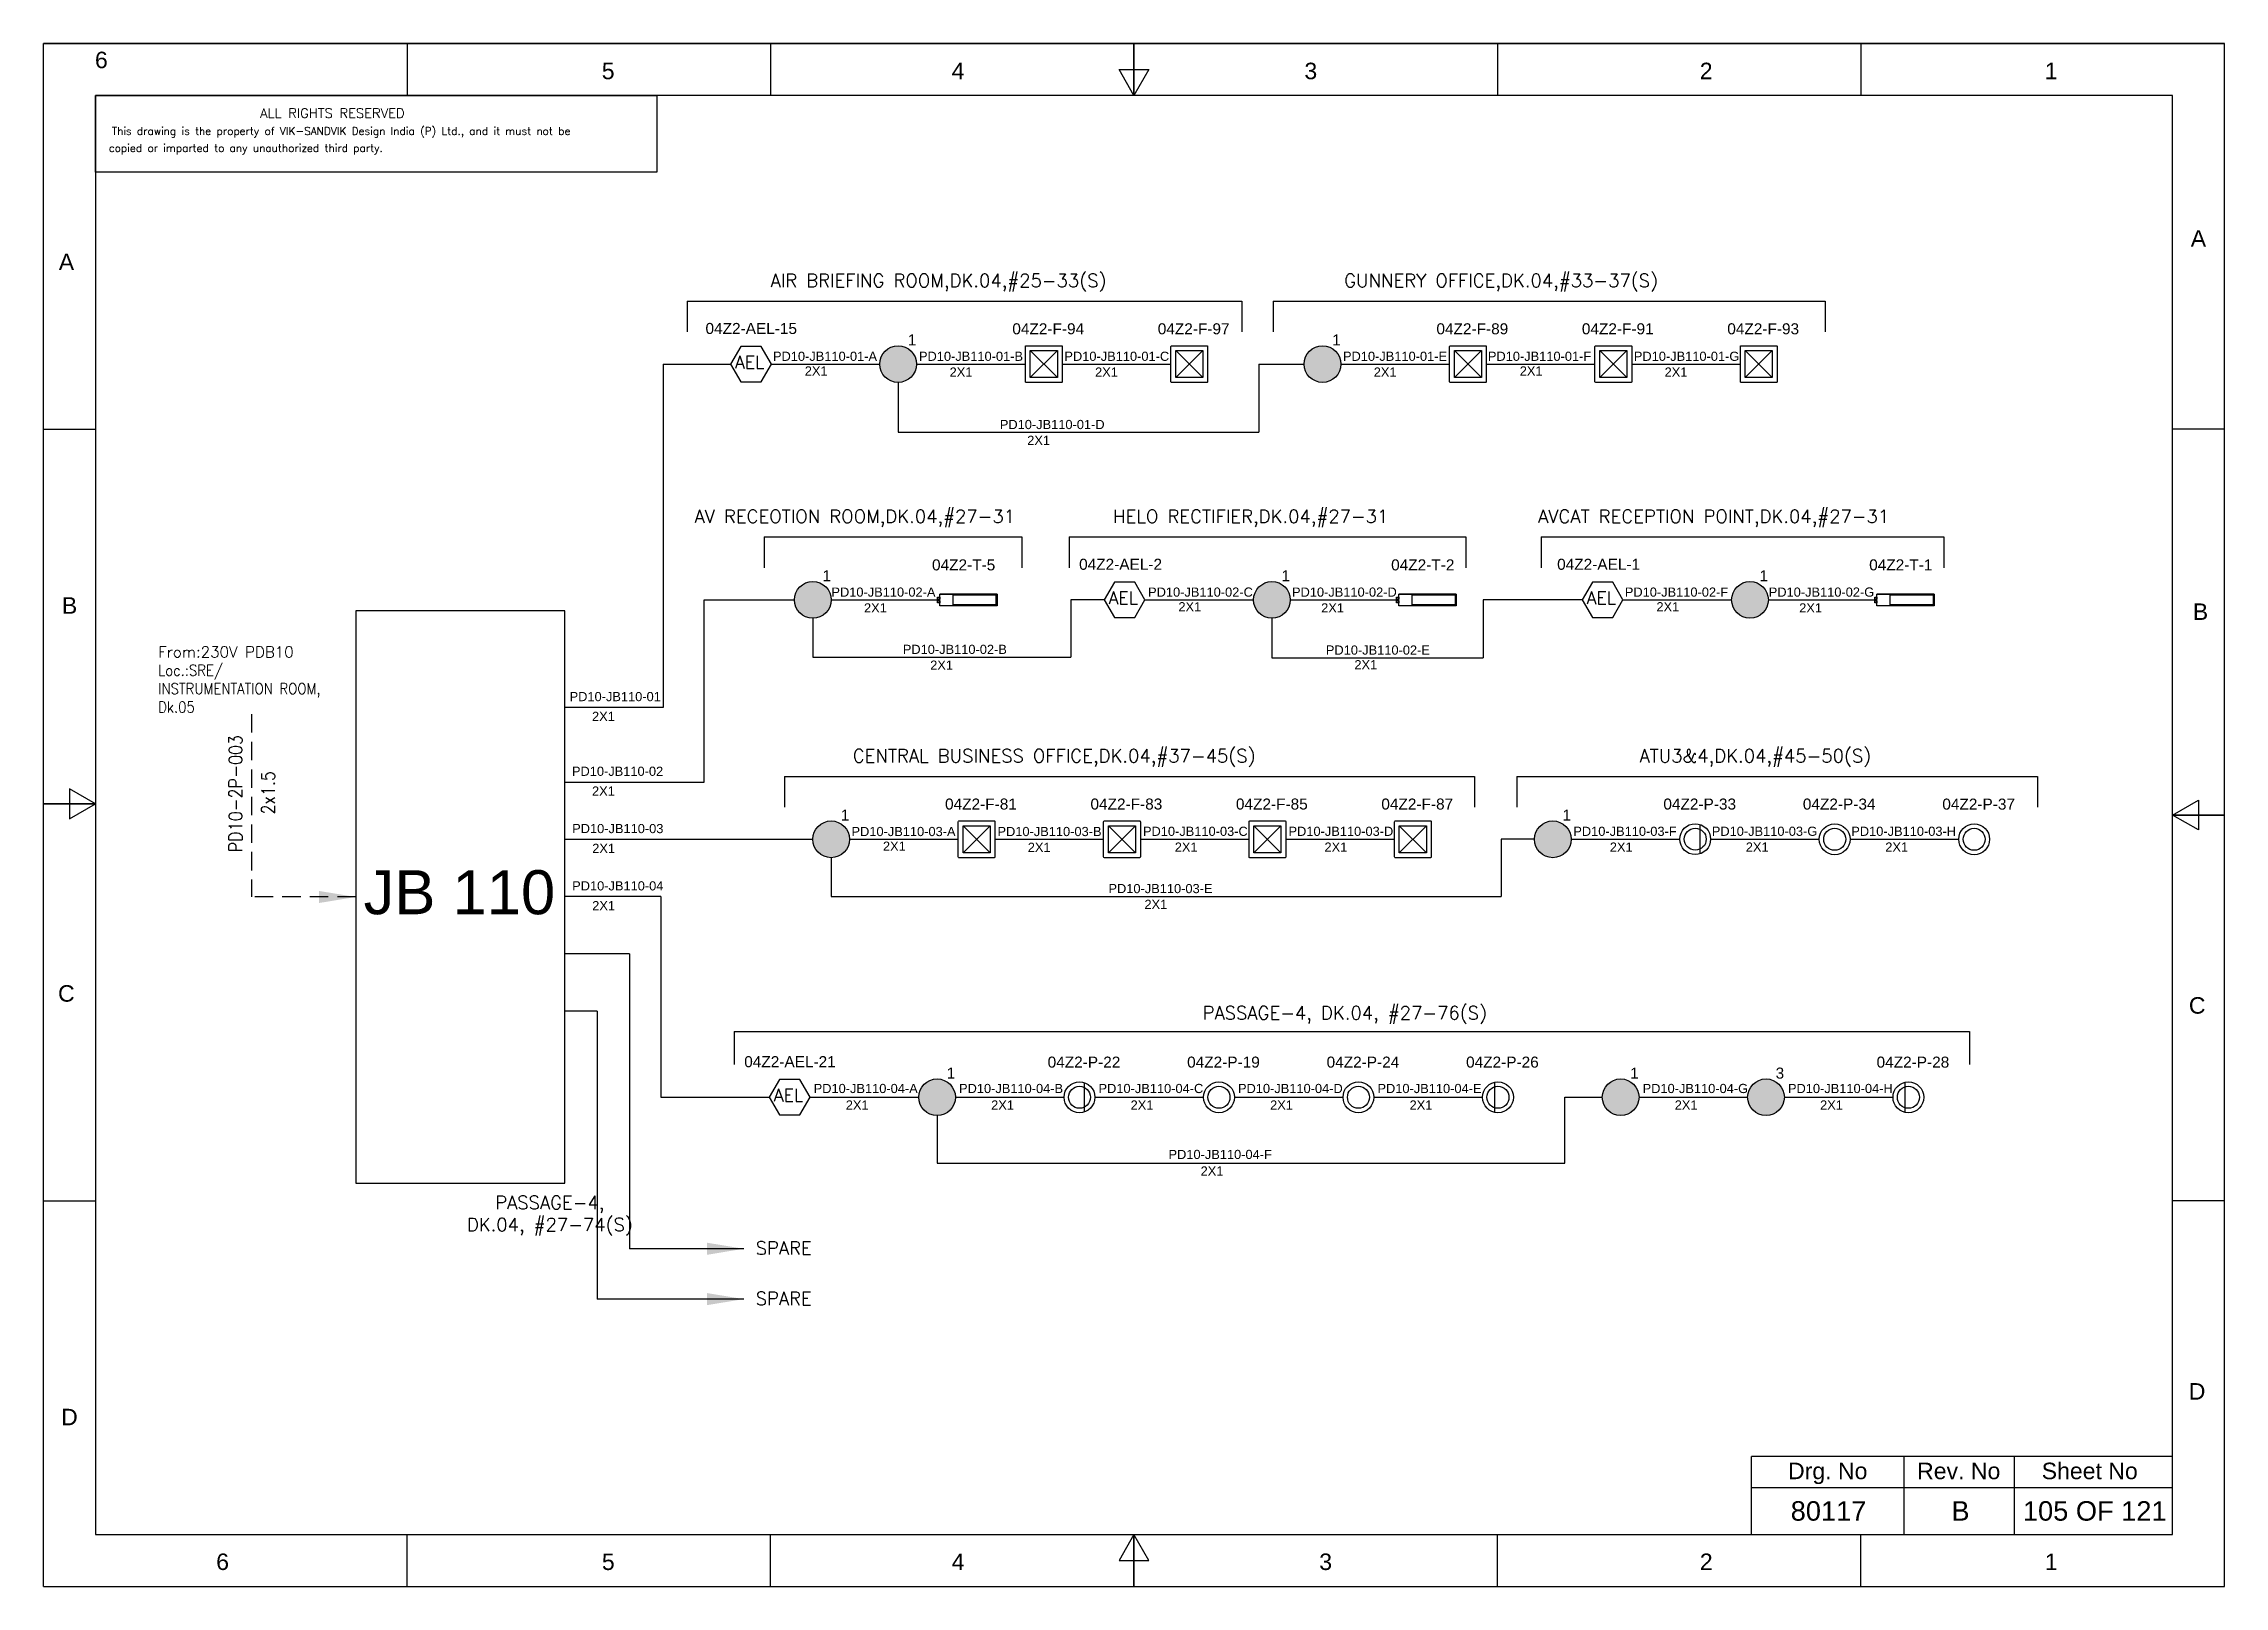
# Model space of a CAD drawing. Header units: inches. Extents: x -3311 to 1429, y -713 to 2436.
# Drawn here: x -2649.4 to -2352.4, y -713.5 to -503.4 of the extents above; entities that cross this region are included whole.
import ezdxf
from ezdxf.enums import TextEntityAlignment as Align

# ---------------------------------------------------------------- set-up
doc = ezdxf.new("R2010")
doc.units = ezdxf.units.IN
doc.linetypes.add('HIDDEN', pattern=[0.375, 0.25, -0.125])
doc.linetypes.add('SOLID', pattern=[0])
for name, color, linetype, lineweight in [('ELEC_TXT-025', 1, 'Continuous', 25), ('HEL-025', 1, 'Continuous', 25), ('HEL-035', 2, 'Continuous', 35)]:
    doc.layers.add(name, color=color, linetype=linetype, lineweight=lineweight)
doc.layers.add('Fmount', color=7, linetype='Continuous')
doc.layers.add('LINE', color=3, linetype='SOLID')
doc.styles.add('_NORMAL', font='arial.ttf')
doc.styles.add('ROMANS', font='simplex.shx', dxfattribs={"width": 0.88})
doc.styles.get("Standard").update_dxf_attribs({"font": 'arial.ttf'})
doc.dimstyles.get("Standard").update_dxf_attribs({"dimtxt": 0.18, "dimasz": 0.18, "dimexe": 0.18, "dimexo": 0.0625, "dimgap": 0.09, "dimtad": 0, "dimtih": 1, "dimtoh": 1, "dimdec": 4, "dimzin": 0, "dimdsep": 46, "dimtxsty": 'Standard', "dimcen": 0.09, "dimadec": 0, "dimazin": 0, "dimtfac": 1, "dimtdec": 4, "dimtofl": 0, "dimtmove": 0, "dimatfit": 3, "dimfxl": 1, "dimtolj": 1, "dimtzin": 0, "dimarcsym": 0})
pattern_1 = [(0, (0, 0), (0, 6.985), [5.08, -1.905]), (90, (0, 0), (-6.985, 4e-16), [5.08, -1.905])]

msp = doc.modelspace()

# ---------------------------------------------------------------- texts
at = {"color": 7}
for s, p in [('PD10-JB110-01-A', (-2550.048264584666, -546.6219714395619, 0.0270609315188324)), ('PD10-JB110-01-B', (-2530.167385547653, -546.6219714395614, 0.0270609315187806)), ('PD10-JB110-01-C', (-2510.360768541399, -546.621971439561, 0.0270609315187806)), ('PD10-JB110-01-E', (-2472.420019023966, -546.6219714395614, 0.0270609315187806)), ('PD10-JB110-01-F', (-2452.687664048468, -546.6219714395614, 0.0270609315188324)), ('PD10-JB110-01-G', (-2432.806785011455, -546.621971439561, 0.0270609315187806)), ('2X1', (-2545.719904913824, -548.6204788081413)), ('2X1', (-2525.99387227687, -548.7747295759714, -0.0270609315187806)), ('2X1', (-2506.187255270616, -548.7747295759708, -0.0270609315187806)), ('2X1', (-2468.23527136574, -548.7747295759714, -0.0270609315187806)), ('2X1', (-2448.348069990183, -548.6204788081408)), ('2X1', (-2428.622037353229, -548.7747295759708, -0.0270609315187806)), ('PD10-JB110-01-D', (-2519.154101017828, -555.9123550243794, 0.0270609315187806)), ('2X1', (-2515.426046170318, -558.0651131607892, -0.0270609315187806)), ('PD10-JB110-02-A', (-2542.091863002568, -578.7320992938747, 0.0270609315187806)), ('PD10-JB110-02-C', (-2498.963441416445, -578.7320992938758, 0.0270609315188324)), ('PD10-JB110-02-D', (-2479.364302343782, -578.7320992938758, 0.0270609315187806)), ('PD10-JB110-02-F', (-2434.03606111406, -578.7320992938758, 0.0270609315188324)), ('PD10-JB110-02-G', (-2414.436922041398, -578.7320992938758, 0.0270609315187806)), ('2X1', (-2537.656535596792, -580.8848574302847, -0.0270609315187806)), ('2X1', (-2494.839065794897, -580.730606662455)), ('2X1', (-2475.394773122293, -580.8848574302856, -0.0270609315187806)), ('2X1', (-2429.735885529906, -580.730606662455)), ('2X1', (-2410.291592857302, -580.8848574302856, -0.0270609315187806)), ('PD10-JB110-02-B', (-2532.368590098166, -586.5294694441458, 0.0270609315187806)), ('2X1', (-2528.640535250656, -588.6822275805557, -0.0270609315187806)), ('PD10-JB110-02-E', (-2474.752048679428, -586.6231362843045, 0.0270609315188324)), ('2X1', (-2470.869147431859, -588.6216436528838)), ('PD10-JB110-01', (-2577.747939424429, -592.9623223411489)), ('2X1', (-2574.697455908991, -595.6559661331939)), ('PD10-JB110-02', (-2577.428398649259, -603.129369371125)), ('2X1', (-2574.697455908991, -605.8230131631699)), ('PD10-JB110-03', (-2577.398164421291, -610.9310005070565)), ('PD10-JB110-03-A', (-2539.356399033042, -611.3332682225363, 0.0270609315188324)), ('PD10-JB110-03-B', (-2519.475519996027, -611.3332682225358, 0.0270609315187806)), ('PD10-JB110-03-C', (-2499.661039407373, -611.3053364399819, 0.0811827945563417)), ('PD10-JB110-03-D', (-2479.839870117459, -611.3053364399819, 0.1082437260751222)), ('PD10-JB110-03-F', (-2441.051270175007, -611.305336439983, 0.1353046575938978)), ('PD10-JB110-03-G', (-2422.191255292495, -611.2970740312094, 0.1623655891127067)), ('PD10-JB110-03-H', (-2403.195841666446, -611.3004965105474, 0.1623655891127067)), ('2X1', (-2574.667221681022, -613.6246442991014)), ('2X1', (-2535.075951227494, -613.3317755911157)), ('2X1', (-2515.349918590539, -613.4860263589458, -0.0270609315187806)), ('2X1', (-2495.332461107206, -613.4580945763919)), ('2X1', (-2474.942669214946, -613.4580945763919)), ('2X1', (-2436.080406325013, -613.4580945763922)), ('2X1', (-2417.562793189016, -613.4498321676188)), ('2X1', (-2398.567379562967, -613.4532546469568)), ('PD10-JB110-04', (-2577.398164421291, -618.7326316429882)), ('2X1', (-2574.667221681022, -621.4262754350328)), ('PD10-JB110-03-E', (-2504.361001663398, -619.1027065902532, 0.1082437260751222)), ('2X1', (-2499.463800760885, -621.2554647266631)), ('PD10-JB110-04-A', (-2544.507089659275, -646.3235688651743)), ('2X1', (-2540.136381103505, -648.5777227417198)), ('PD10-JB110-04-B', (-2524.711672653022, -646.3235717608709)), ('2X1', (-2520.340964098165, -648.577793253683)), ('PD10-JB110-04-C', (-2505.716255646841, -646.3235894014779)), ('2X1', (-2501.34554709191, -648.5777932536829)), ('PD10-JB110-04-D', (-2486.720838640585, -646.3235894014778, -0.02706093151878059)), ('2X1', (-2482.350130085654, -648.5777932536828, -0.02706093151878059)), ('PD10-JB110-04-E', (-2467.725421634329, -646.3235894014778, -0.05412186303756118)), ('2X1', (-2463.3547130794, -648.5777932536828, -0.05412186303756118)), ('PD10-JB110-04-G', (-2431.614165777221, -646.3235862903999)), ('2X1', (-2427.243457222292, -648.577790142605)), ('PD10-JB110-04-H', (-2411.818748770967, -646.3235865057813)), ('2X1', (-2407.448040216037, -648.5777903579864)), ('PD10-JB110-04-F', (-2496.182629351813, -655.3037939941204)), ('2X1', (-2491.811920796044, -657.5579478706658))]:
    msp.add_text(s, height=1.25, dxfattribs=at).set_placement(p)
at = {"color": 7, "lineweight": 30}
msp.add_text('JB 110', height=6, dxfattribs=at).set_placement((-2592.756341075347, -618.9733224631111), align=Align.MIDDLE_CENTER)
at = {"color": 7}
for s, height, p in [('Drg. No', 2.245994999999999, (-2406.402584985754, -697.7751526253014)), ('Rev. No', 2.245994999999999, (-2388.56496935681, -697.7751526253008)), ('Sheet No', 2.245994999999999, (-2370.723567912923, -697.7751526253014)), ('80117', 2.65275, (-2406.294889573781, -703.2202683174391)), ('B', 2.65275, (-2388.324218990197, -703.2202683174382)), ('105 OF 121', 2.65275, (-2370.037701440219, -703.2202683174382))]:
    msp.add_text(s, height=height, dxfattribs=at).set_placement(p, align=Align.MIDDLE_CENTER)
at = {"color": 7, "char_height": 1.8, "attachment_point": 1, "style": '_NORMAL'}
for s, insert, width in [('{\\Fromans|c0;\\C2;AIR BRIEFING ROOM,DK.04,#25-33(S)}', (-2550.382620000763, -534.7792081963976, 0.2161197692336398), 128.8823134951261), ('{\\Fromans|c0;\\C2;GUNNERY OFFICE,DK.04,#33-37(S)}', (-2472.263469355638, -534.7792081963967, 0.2161197692336398), 128.8823134951261), ('{\\Fromans|c0;\\C2;AV RECEOTION ROOM,DK.04,#27-31}', (-2560.74337372632, -566.8893360507104, 0.2161197692336398), 128.8823134951261), ('{\\Fromans|c0;\\C2;HELO RECTIFIER,DK.04,#27-31}', (-2503.734953991552, -566.8893360507112, 0.2161197692336398), 128.8823134951261), ('{\\Fromans|c0;\\C2;AVCAT RECEPTION POINT,DK.04,#27-31}', (-2445.857426132882, -566.8893360507112, 0.2161197692336398), 128.8823134951261), ('{\\Fromans|c0;\\C2;CENTRAL BUSINESS OFFICE,DK.04,#37-45(S)}', (-2539.184733586694, -599.4905049793717, 0.2161197692336398), 128.8823134951261), ('{\\Fromans|c0;\\C2;ATU3&4,DK.04,#45-50(S)}', (-2432.040481297164, -599.4905049793715, 0.2161197692336398), 128.8823134951261), ('{\\Fromans|c0;\\C2;SPARE}', (-2552.407322379413, -666.5264956349937), 8.165826236390785), ('{\\Fromans|c0;\\C2;SPARE}', (-2552.407322379413, -673.3821245347926), 8.165826236390785)]:
    msp.add_mtext(s, dxfattribs=dict(at, insert=insert, width=width))
at = {"color": 7, "insert": (-2633.77635208656, -585.5082607025545), "char_height": 1.5, "width": 36.88843007146136, "attachment_point": 1}
msp.add_mtext('{\\Fromans|c0;\\C2;From:230V PDB10 \\P\\Fsimplex|c0;\\W0.88;Loc.:SRE/\\PINSTRUMENTATION ROOM,      \\PDk.05}', dxfattribs=at)
at = {"color": 7, "insert": (-2624.137231294529, -613.525067017611), "char_height": 1.8, "width": 17.12963194783359, "attachment_point": 1, "rotation": 90, "style": '_NORMAL'}
msp.add_mtext('{\\Fromans|c0;\\W0.88;PD10-2P-003}', dxfattribs=at)
at = {"color": 7, "insert": (-2619.707630341762, -608.3828918485948), "char_height": 1.8, "attachment_point": 1, "rotation": 90, "style": '_NORMAL'}
msp.add_mtext('{\\Fsimplex|c0;\\W0.88;2x1.5}', dxfattribs=at)
at = {"insert": (-2491.539667198667, -634.4963038723581, 0.0270609315187806), "char_height": 1.8, "width": 80.35367833693469, "attachment_point": 1, "style": '_NORMAL'}
msp.add_mtext('{\\Fromans|c0;\\C2;PASSAGE-4, DK.04, #27-76(S)}', dxfattribs=at)
at = {"color": 7, "insert": (-2591.743437843677, -660.334827172066), "char_height": 1.8, "attachment_point": 1, "style": '_NORMAL'}
msp.add_mtext('\\pxqc;{\\Fromans|c0;\\C2;PASSAGE-4, \\PDK.04, #27-74(S)}', dxfattribs=at)

# ---------------------------------------------------------------- blocks, each defined once
blk = doc.blocks.new('FIXED_KEY_SWITCH')
h = blk.add_hatch(color=1)
h.dxf.hatch_style = 1
edge = h.paths.add_edge_path()
edge.add_arc((848.1293472096052, 1737.458094578189), 2.5, 0, 360)
at = {"color": 1}
blk.add_circle((848.1293472096052, 1737.458094578189), 2.5, dxfattribs=at)
at = {"color": 7, "insert": (849.4370786624187, 1741.499464984656), "char_height": 1.5, "attachment_point": 1, "style": '_NORMAL'}
blk.add_mtext_dynamic_manual_height_columns('1', width=1.5, gutter_width=7.5, heights=[0], dxfattribs=at)
blk = doc.blocks.new('SWT')
blk.add_blockref('FIXED_KEY_SWITCH', (0, 0))
blk.add_attdef('TAG_NO', (844.5529265958943, 1741.112352781243), '', height=1.5)
blk = doc.blocks.new('LED FLUSH MOUNT')
for p, q in [((114817.5814173525, 79431.82363872256), (114604.2757797349, 79218.75747545897)), ((114604.2757797349, 79431.82363872256), (114817.5814173525, 79218.75747545897))]:
    blk.add_line(p, q)
blk.add_lwpolyline([(114571.9285985437, 79470.29055709078), (114849.9285985437, 79470.29055709078, -0.4142135623730951), (114855.9285985437, 79464.29055709078), (114855.9285985437, 79186.29055709078, -0.4142135623730951), (114849.9285985437, 79180.29055709078), (114571.9285985437, 79180.29055709078, -0.4142135623730951), (114565.9285985437, 79186.29055709078), (114565.9285985437, 79464.29055709078, -0.4142135623730951)], format="xyb", close=True)
blk.add_lwpolyline([(114604.2757797349, 79431.82363872256), (114817.5814173525, 79431.82363872256), (114817.5814173525, 79218.75747545897), (114604.2757797349, 79218.75747545897)], close=True)
blk = doc.blocks.new('LED Flush Mounted Light 22W')
blk.add_blockref('LED FLUSH MOUNT', (0, 0))
at = {"style": 'ROMANS', "width": 0.7}
blk.add_attdef('TAG_NO.:', (113905.2667606234, 79578.64476839203), '', height=250, dxfattribs=at)
blk = doc.blocks.new('AEL')
at = {"color": 4}
blk.add_lwpolyline([(989.9752931674598, -190.0937488762077), (992.7522595313308, -190.0937488762077), (994.140742713266, -187.6888254596407), (992.7522595313308, -185.2839020430737), (989.9752931674598, -185.2839020430737), (988.5868099855245, -187.6888254596407)], close=True, dxfattribs=at)
at = {"color": 4, "style": 'ROMANS'}
blk.add_text('AEL', height=1.725, dxfattribs=at).set_placement((989.1959836497424, -188.2711585409042))
blk = doc.blocks.new('AEL_L')
blk.add_blockref('AEL', (0, 0))
blk.add_attdef('TAG_NO', (986.5509174898416, -183.5896636619281), '', height=1.5)
blk = doc.blocks.new('fr')
at = {"color": 7, "linetype": 'Continuous'}
for p, q in [((33763.99041882888, 4500.404704292372), (33466.99094982888, 4500.404704292372)), ((33466.99094982888, 4500.404704292372), (33763.99041882888, 4500.404704292372)), ((33466.99094982888, 4290.333634292372), (33466.99094982888, 4500.404704292372)), ((33516.49086132888, 4500.404704292372), (33516.49086132888, 4493.331604292372)), ((33565.99077282888, 4500.404704292372), (33565.99077282888, 4493.331604292372)), ((33615.49068432888, 4500.404704292372), (33615.49068432888, 4493.331604292372)), ((33615.49068432888, 4493.331604292372), (33615.49068432888, 4500.404704292372)), ((33615.49068432888, 4500.404704292372), (33615.49068432888, 4493.331604292372)), ((33664.99059582888, 4500.404704292372), (33664.99059582888, 4493.331604292372)), ((33714.49050732888, 4500.404704292372), (33714.49050732888, 4493.331604292372)), ((33763.99041882888, 4290.333634292372), (33763.99041882888, 4500.404704292372)), ((33763.99041882888, 4290.333634292372), (33763.99041882888, 4500.404704292372)), ((33615.49068432888, 4493.331604292372), (33613.44882182088, 4496.868154292371)), ((33613.44882182088, 4496.868154292371), (33617.53254683689, 4496.868154292371)), ((33617.53254683689, 4496.868154292371), (33615.49068432888, 4493.331604292372)), ((33756.91731882888, 4493.331604292372), (33474.06404982888, 4493.331604292372)), ((33474.06404982888, 4493.331604292372), (33474.06404982888, 4297.406734292372)), ((33756.91731882888, 4297.406734292372), (33756.91731882888, 4493.331604292372)), ((33466.99094982888, 4447.886936792373), (33474.06404982888, 4447.886936792373)), ((33763.99041882888, 4447.886936792373), (33756.91731882888, 4447.886936792373)), ((33474.06404982888, 4396.869169292371), (33470.52749982888, 4398.911031800373)), ((33470.52749982888, 4398.911031800373), (33470.52749982888, 4394.827306784372)), ((33466.99094982888, 4396.869169292371), (33474.06404982888, 4396.869169292371)), ((33474.06404982888, 4396.869169292371), (33466.99094982888, 4396.869169292371)), ((33466.99094982888, 4396.869169292371), (33474.06404982888, 4396.869169292371)), ((33470.52749982888, 4394.827306784372), (33474.06404982888, 4396.869169292371)), ((33756.91731882888, 4395.369169292371), (33760.45386882887, 4397.411031800371)), ((33760.45386882887, 4397.411031800371), (33760.45386882887, 4393.327306784372)), ((33763.99041882888, 4395.369169292371), (33756.91731882888, 4395.369169292371)), ((33760.45386882887, 4393.327306784372), (33756.91731882888, 4395.369169292371)), ((33756.91731882888, 4395.369169292371), (33763.99041882888, 4395.369169292371)), ((33763.99041882888, 4395.369169292371), (33756.91731882888, 4395.369169292371)), ((33466.99094982888, 4342.851401792372), (33474.06404982888, 4342.851401792372)), ((33763.99041882888, 4342.851401792372), (33756.91731882888, 4342.851401792372)), ((33474.06404982888, 4297.406734292372), (33756.91731882888, 4297.406734292372)), ((33516.49086132888, 4290.333634292372), (33516.49086132888, 4297.406734292372)), ((33565.99077282888, 4290.333634292372), (33565.99077282888, 4297.406734292372)), ((33615.49068432888, 4297.406734292372), (33613.44882182088, 4293.870184292372)), ((33615.49068432888, 4290.333634292372), (33615.49068432888, 4297.406734292372)), ((33617.53254683689, 4293.870184292372), (33615.49068432888, 4297.406734292372)), ((33615.49068432888, 4297.406734292372), (33615.49068432888, 4290.333634292372)), ((33615.49068432888, 4290.333634292372), (33615.49068432888, 4297.406734292372)), ((33664.99059582888, 4290.333634292372), (33664.99059582888, 4297.406734292372)), ((33714.49050732888, 4290.333634292372), (33714.49050732888, 4297.406734292372)), ((33613.44882182088, 4293.870184292372), (33617.53254683689, 4293.870184292372)), ((33466.99094982888, 4290.333634292372), (33763.99041882888, 4290.333634292372)), ((33466.99094982888, 4290.333634292372), (33763.99041882888, 4290.333634292372))]:
    blk.add_line(p, q, dxfattribs=at)
at = {"color": 7, "style": '_NORMAL'}
for s, p in [('6', (33474.85554122253, 4498.184568051995)), ('5', (33543.88086868043, 4496.684568051995)), ('4', (33591.52292783513, 4496.684568051995)), ('3', (33639.57026672662, 4496.684568051994)), ('2', (33693.41447692277, 4496.684568051995)), ('1', (33740.39470872623, 4496.684568051995)), ('A', (33760.45386882887, 4473.878661882723)), ('A', (33470.10256842159, 4470.684646417788)), ('B', (33470.52499920517, 4423.895143770592)), ('B', (33760.73536651571, 4423.056339053171)), ('C', (33470.08476970382, 4371.074991954313)), ('C', (33760.28539060379, 4369.440827315858)), ('D', (33760.2726824658, 4316.886883350412)), ('D', (33470.50885169667, 4313.392487638034)), ('6', (33491.36728552911, 4293.686598051996)), ('5', (33543.89261298701, 4293.686598051996)), ('4', (33591.53467214172, 4293.686598051996)), ('3', (33641.59491144936, 4293.686598051996)), ('2', (33693.42622122935, 4293.686598051996)), ('1', (33740.40645303282, 4293.686598051996))]:
    blk.add_text(s, height=2.245709249999999, dxfattribs=at).set_placement(p, align=Align.MIDDLE_CENTER)
blk = doc.blocks.new('A$C4BAD7D21')
at = {"layer": 'HEL-025'}
blk.add_lwpolyline([(-34000.00013845507, -7.23888515495e-05), (-34000.00013845501, 2086.008166713233), (-18713.72949524718, 2086.008166713277), (-18713.72949524724, -7.23888078937e-05)], close=True, dxfattribs=at)
at = {"layer": 'HEL-025', "style": 'ROMANS'}
for s, p in [('This drawing is the property of VIK-SANDVIK Design India (P) Ltd., and it must not be', (-33557.56104603212, 1015.847137906297)), (' copied or imparted to any unauthorized third party.', (-33784.71575493622, 550.1417873854515))]:
    blk.add_text(s, height=210, dxfattribs=at).set_placement(p)
at = {"layer": 'HEL-035', "style": 'ROMANS'}
blk.add_text('     ALL RIGHTS RESERVED', height=262.5, dxfattribs=at).set_placement((-30497.35732344113, 1475.667350434829))
blk = doc.blocks.new('2A')
at = {"color": 7, "lineweight": -3, "ltscale": 2.5}
blk.add_line((790.0248076338233, 1997.62080387622, -0.0270609315187806), (782.2260654954592, 1997.62080387622, -0.0270609315187806), dxfattribs=at)
at = {"color": 7, "lineweight": -3, "ltscale": 2.5, "elevation": -0.0270609315187806}
for points in [[(781.9116000866528, 1997.205709536597), (782.2260654954592, 1997.205709536597), (782.2260654954592, 1996.941558593201), (781.9116000866528, 1996.941558593201)], [(781.9116000866528, 1996.702564882509), (782.2260654954592, 1996.702564882509), (782.2260654954592, 1996.438413939113), (781.9116000866528, 1996.438413939113)], [(782.2260654954592, 1997.62080387622), (790.0248076338233, 1997.62080387622), (790.0248076338233, 1996.02331959949), (782.2260654954592, 1996.02331959949)], [(784.0292030799361, 1997.501307020874), (789.8782596837103, 1997.501307020874), (789.8782596837103, 1996.142816454836), (784.0292030799361, 1996.142816454836)]]:
    blk.add_lwpolyline(points, close=True, dxfattribs=at)
blk = doc.blocks.new('LED TUBE LIGHT 30W')
blk.add_blockref('2A', (179.9054482727602, -357.8945967387995))
blk.add_attdef('TAG_NO.', (962.5195036238373, 1642.970585224031), '', height=1.5)
blk = doc.blocks.new('1')
h = blk.add_hatch()
h.set_pattern_fill('ANGLE', color=6)
h.set_pattern_definition(pattern_1)
h.paths.add_polyline_path([(303.2302353130694, 2044.429466900096, 1), (306.2249300712715, 2044.429466900096, 1)], flags=0)
h.paths.add_polyline_path([(302.6275826921704, 2044.429466900096, 1), (306.8275826921705, 2044.429466900096, 1)])
h.paths.add_polyline_path([(306.2249300712715, 2044.429466900096, -1), (303.2302353130694, 2044.429466900096, -1)], flags=16)
h = blk.add_hatch()
h.set_pattern_fill('ANGLE', color=6)
h.set_pattern_definition(pattern_1)
h.paths.add_polyline_path([(303.2302353130694, 2044.429466900096, 1), (306.2249300712715, 2044.429466900096, 1)])
at = {"color": 6}
for radius in [2.099999999999999, 1.497347379101032]:
    blk.add_circle((304.7275826921705, 2044.429466900096), radius, dxfattribs=at)
blk = doc.blocks.new('LED PENDENT LIGHT 15W')
blk.add_blockref('1', (0, 0))
blk.add_attdef('TAG_NO', (301.6269754207697, 2048.098214413763), '', height=1.5)
blk = doc.blocks.new('LHS_SWITCH')
h = blk.add_hatch(color=1)
h.dxf.hatch_style = 1
edge = h.paths.add_edge_path()
edge.add_arc((2067.218049180806, 3641.353356733535), 2, 0, 360)
at = {"color": 1}
blk.add_circle((2067.218049180806, 3641.353356733535), 2, dxfattribs=at)
at = {"color": 7, "insert": (2068.264234343057, 3644.586453058708), "char_height": 1.2, "attachment_point": 1, "style": '_NORMAL'}
blk.add_mtext_dynamic_manual_height_columns('3', width=1.5, gutter_width=7.5, heights=[0], dxfattribs=at)

# ---------------------------------------------------------------- linework, layer by layer
for p, q in [((-2561.720432040933, -538.4906606093522, -0.0541218630375611), (-2486.188638657221, -538.4906606093505, -0.0541218630375611)), ((-2481.913835921471, -538.4906606093514, -0.0541218630375611), (-2406.774734664095, -538.4906606093496, -0.0541218630375611)), ((-2564.999268883701, -547.0597983854323), (-2564.999268883701, -593.8024170025)), ((-2483.891055577047, -547.0597983854323), (-2483.891055577045, -556.3501819702499)), ((-2533.010415505209, -549.5597983854323), (-2533.010415505209, -556.3501819702501)), ((-2533.010415505209, -556.3501819702501), (-2483.891055577047, -556.3501819702501)), ((-2551.268374793728, -570.6007884636651, -0.0541218630375611), (-2516.147538328813, -570.6007884636651, -0.0541218630375611)), ((-2509.730676097092, -570.6007884636655, -0.0541218630375611), (-2455.690406565103, -570.6007884636655, -0.0541218630375611)), ((-2445.453837054414, -570.6007884636655, -0.0541218630375611), (-2390.587226300113, -570.6007884636655, -0.0541218630375611)), ((-2559.423196094697, -603.9694640324757), (-2559.423196094695, -579.1699262397452)), ((-2544.62777908844, -581.6699262397455), (-2544.62777908844, -586.9672963900166)), ((-2504.944826383586, -579.169926239746), (-2509.495576701678, -579.169926239746)), ((-2509.495576701678, -579.169926239746), (-2509.49557670168, -586.9672963900166)), ((-2482.095476649591, -581.669926239746), (-2482.095476649591, -587.0609632301747)), ((-2439.841646118595, -579.169926239746), (-2453.352650086223, -579.1699262397465)), ((-2548.477427609622, -603.2019573923263, -0.0541218630375611), (-2454.49909155804, -603.2019573923263, -0.0541218630375611)), ((-2448.723132061883, -603.2019573923263, -0.0541218630375611), (-2377.824424069062, -603.2019573923247, -0.0541218630375611)), ((-2446.345665179746, -611.7710951684076), (-2450.896415497839, -611.7710951684076)), ((-2450.896415497839, -611.7710951684076), (-2450.896415497841, -619.5684653186781)), ((-2542.127779088442, -614.2710951684071), (-2542.127779088442, -619.5684653186779)), ((-2565.346916597475, -619.5727263043392), (-2578.405619228219, -619.5727263043392)), ((-2565.346916597475, -619.5727263043387), (-2565.346916597475, -646.8960693408163)), ((-2569.596495755603, -627.3743574402715), (-2578.405619228219, -627.3743574402715)), ((-2569.596495755603, -627.374357440271), (-2569.596495755603, -667.5234894371242)), ((-2573.992121658728, -635.1759885762037), (-2578.405619228219, -635.1759885762037)), ((-2573.992121658728, -635.1759885762033), (-2573.992121658728, -674.3791183369229))]:
    msp.add_line(p, q)
at = {"color": 7, "linetype": 'Continuous'}
for p, q in [((-2359.456923972699, -695.8265172789278), (-2416.775798476414, -695.8265172789278)), ((-2416.775798476414, -706.422292094483), (-2416.775798476414, -695.8265172789278)), ((-2396.003196820839, -706.422292094483), (-2396.003196820839, -695.8265172789278)), ((-2380.98692706522, -706.422292094483), (-2380.98692706522, -695.8265172789278)), ((-2416.775798476414, -700.0093123504057), (-2359.456923972699, -700.0093123504057))]:
    msp.add_line(p, q, dxfattribs=at)
at = {"linetype": 'HIDDEN', "ltscale": 10}
msp.add_lwpolyline([(-2621.083788590659, -594.744740382911), (-2621.083788590659, -619.6225336999382)], dxfattribs=at)
at = {"layer": 'LINE', "color": 0}
for p, q in [((-2561.720432040933, -538.4906606093522, -0.0541218630375611), (-2561.720432040933, -542.6802104181579, -0.0541218630375611)), ((-2486.188638657221, -538.4906606093522, -0.0541218630375611), (-2486.188638657221, -542.6802104181579, -0.0541218630375611)), ((-2481.913835921471, -538.4906606093514, -0.0541218630375611), (-2481.913835921471, -542.680210418157, -0.0541218630375611)), ((-2406.774734664095, -538.4906606093514, -0.0541218630375611), (-2406.774734664095, -542.680210418157, -0.0541218630375611)), ((-2564.999268883701, -547.0597983854323), (-2555.825665502514, -547.0597983854323)), ((-2550.271732774773, -547.0597983854323), (-2535.476315768518, -547.0597983854323)), ((-2530.465115768517, -547.0597983854323), (-2515.669698762262, -547.0597983854323)), ((-2510.658498762263, -547.0597983854317), (-2495.863081756008, -547.0597983854317)), ((-2483.891055577047, -547.0597983854327), (-2477.706514857388, -547.0597983854323)), ((-2472.706514857387, -547.0597983854323), (-2457.911097851133, -547.0597983854323)), ((-2452.899897851132, -547.0597983854317), (-2438.104480844877, -547.0597983854317)), ((-2433.093280844876, -547.0597983854317), (-2418.297863838621, -547.0597983854317)), ((-2551.268374793728, -570.6007884636651, -0.0541218630375611), (-2551.268374793728, -574.7903382724708, -0.0541218630375611)), ((-2516.147538328813, -570.6007884636642, -0.0541218630375611), (-2516.147538328813, -574.7903382724702, -0.0541218630375611)), ((-2509.730676097092, -570.6007884636655, -0.0541218630375611), (-2509.730676097092, -574.7903382724717, -0.0541218630375611)), ((-2455.690406565103, -570.6007884636655, -0.0541218630375611), (-2455.690406565103, -574.7903382724717, -0.0541218630375611)), ((-2445.453837054414, -570.6007884636655, -0.0541218630375611), (-2445.453837054414, -574.7903382724717, -0.0541218630375611)), ((-2390.587226300113, -570.6007884636655, -0.0541218630375611), (-2390.587226300113, -574.7903382724717, -0.0541218630375611)), ((-2606.874956049174, -580.6720740568427), (-2606.874956049174, -658.5729933430338)), ((-2578.405619228219, -580.6720740568427), (-2606.874956049175, -580.672074056843)), ((-2578.405619228219, -658.5729933430338), (-2578.405619228219, -580.6720740568427)), ((-2559.423196094697, -579.1699262397457), (-2547.127779088441, -579.1699262397457)), ((-2542.12777908844, -579.1699262397457), (-2527.332362082185, -579.1699262397457)), ((-2499.390893655846, -579.169926239746), (-2484.595476649591, -579.169926239746)), ((-2479.595476649591, -579.169926239746), (-2464.800059643336, -579.169926239746)), ((-2434.287713390855, -579.169926239746), (-2419.4922963846, -579.169926239746)), ((-2414.4922963846, -579.169926239746), (-2399.696879378345, -579.169926239746)), ((-2544.627779088442, -586.9672963900166), (-2509.495576701678, -586.9672963900166)), ((-2482.095476649595, -587.0609632301747), (-2453.352650086219, -587.0609632301743)), ((-2564.999268883701, -593.8024170025002), (-2578.405619228219, -593.8024170025002)), ((-2578.405619228219, -603.9694640324764), (-2559.423196094697, -603.9694640324759)), ((-2548.477427609622, -603.2019573923263, -0.0541218630375611), (-2548.477427609622, -607.3915072011323, -0.0541218630375611)), ((-2454.49909155804, -603.2019573923263, -0.0541218630375611), (-2454.49909155804, -607.3915072011323, -0.0541218630375611)), ((-2448.723132061883, -603.2019573923263, -0.0541218630375611), (-2448.723132061883, -607.3915072011323, -0.0541218630375611)), ((-2377.824424069062, -603.2019573923263, -0.0541218630375611), (-2377.824424069062, -607.3915072011323, -0.0541218630375611)), ((-2578.405619228219, -611.771095168407), (-2544.627779088442, -611.771095168407)), ((-2539.627779088442, -611.7710951684066), (-2524.832362082187, -611.7710951684066)), ((-2519.821162082186, -611.7710951684066), (-2505.025745075931, -611.7710951684066)), ((-2500.01454507593, -611.7710951684066), (-2485.219128069676, -611.7710951684066)), ((-2480.207928069676, -611.7710951684066), (-2465.412511063421, -611.7710951684066)), ((-2441.345665179744, -611.7710951684076), (-2426.550248173489, -611.7710951684076)), ((-2422.350339590041, -611.762832759633), (-2407.554922583786, -611.762832759633)), ((-2403.354925963991, -611.7662552389719), (-2388.559508957737, -611.7662552389719)), ((-2542.127779088443, -619.5684653186779), (-2450.896415497839, -619.5684653186779)), ((-2555.332920623269, -637.9247942122174, 0.0270609315187806), (-2555.332920623269, -642.4247942122169, 0.0270609315187806)), ((-2555.332920623269, -637.9247942122178, 0.0270609315187806), (-2387.095721883145, -637.9247942122163, 0.0270609315187806)), ((-2387.095721883145, -637.9247942122174, 0.0270609315187806), (-2387.095721883145, -642.4247942122174, 0.0270609315187806)), ((-2565.346916597475, -646.8960693408163), (-2550.55149959122, -646.8960693408163)), ((-2544.997566863478, -646.8960693408147), (-2530.202149857223, -646.8960693408147)), ((-2525.202149857225, -646.8960722365113), (-2510.40673285097, -646.8960722365113)), ((-2506.20673285097, -646.8960722365113), (-2491.411315844715, -646.8960722365113)), ((-2487.211315844714, -646.8960722365113, -0.02706093151878059), (-2472.415898838459, -646.8960722365113, -0.02706093151878059)), ((-2468.215898838459, -646.8960722365113, -0.05412186303756109), (-2453.420481832204, -646.8960722365113, -0.05412186303756109)), ((-2442.207946466044, -655.8762822708786), (-2442.207946466044, -646.8960722365115)), ((-2442.207946466044, -646.8960722365115), (-2437.10464298135, -646.8960722365115)), ((-2432.104642981351, -646.8960693408148), (-2417.309225975097, -646.8960693408148)), ((-2412.309225975097, -646.8960693408148), (-2397.513808968842, -646.8960693408148)), ((-2527.702149857224, -649.3960693408148), (-2527.702149857224, -655.8762822708786)), ((-2527.702149857224, -655.8762822708786), (-2442.207946466044, -655.8762822708785)), ((-2606.874956049175, -658.5729933430338), (-2578.405619228219, -658.5729933430338))]:
    msp.add_line(p, q, dxfattribs=at)
at = {"layer": 'LINE', "color": 7}
msp.add_line((-2453.352650086221, -579.1699262397465), (-2453.352650086219, -587.0609632301743), dxfattribs=at)

# ---------------------------------------------------------------- block references
for name, p in [('fr', (-36116.37424280158, -5003.829026386856)), ('SWT', (-3381.139762714815, -2284.517892963621)), ('SWT', (-3323.335862066993, -2284.517892963621)), ('SWT', (-3392.757126298046, -2316.628020817935)), ('SWT', (-3330.224823859197, -2316.628020817935)), ('SWT', (-3265.121643594206, -2316.628020817935)), ('SWT', (-3390.257126298048, -2349.229189746596)), ('SWT', (-3291.97501238935, -2349.229189746597)), ('SWT', (-3375.831497066829, -2384.354163919004)), ('SWT', (-3282.733990190956, -2384.354163919004))]:
    msp.add_blockref(name, p)
ref = msp.add_blockref('AEL_L', (-3544.412475488038, -359.3709729257917))
ref.add_attrib('TAG_NO', '04Z2-AEL-15', (-2559.240243446753, -542.9606365877194), dxfattribs={"color": 4, "height": 1.5})
ref = msp.add_blockref('LED TUBE LIGHT 30W', (-3489.463875850404, -2218.097391238802, 0.0270609315187806))
ref.add_attrib('TAG_NO.', '04Z2-T-5', (-2528.393768075468, -575.1496209052957, 0.0270609315187806), dxfattribs={"height": 1.5})
ref = msp.add_blockref('AEL_L', (-3493.531636369111, -391.4811007801054))
ref.add_attrib('TAG_NO', '04Z2-AEL-2', (-2508.359404327827, -575.0707644420322), dxfattribs={"color": 4, "height": 1.5})
ref = msp.add_blockref('LED TUBE LIGHT 30W', (-3426.931573411555, -2218.097391238802, 0.0270609315187806))
ref.add_attrib('TAG_NO.', '04Z2-T-2', (-2465.861465636619, -575.149620905296, 0.0270609315187806), dxfattribs={"height": 1.5})
ref = msp.add_blockref('AEL_L', (-3428.42845610412, -391.4811007801054))
ref.add_attrib('TAG_NO', '04Z2-AEL-1', (-2443.256224062836, -575.0707644420322), dxfattribs={"color": 4, "height": 1.5})
ref = msp.add_blockref('LED TUBE LIGHT 30W', (-3361.828393146565, -2218.097391238802, 0.0270609315187806))
ref.add_attrib('TAG_NO.', '04Z2-T-1', (-2400.758285371629, -575.149620905296, 0.0270609315187806), dxfattribs={"height": 1.5})
ref = msp.add_blockref('LED PENDENT LIGHT 15W', (-2729.177902591589, -2656.183205693306))
ref.add_attrib('TAG_NO', '04Z2-P-33', (-2428.788956449768, -607.7163951559563), dxfattribs={"height": 1.5})
ref = msp.add_blockref('LED PENDENT LIGHT 15W', (-2710.182505302017, -2656.191968821208))
ref.add_attrib('TAG_NO', '04Z2-P-34', (-2409.793559160195, -607.7251582838588), dxfattribs={"height": 1.5})
ref = msp.add_blockref('LED PENDENT LIGHT 15W', (-2691.187091649908, -2656.195722139068, -0.0270609315187806))
ref.add_attrib('TAG_NO', '04Z2-P-37', (-2390.798145508086, -607.7289116017186, -0.0270609315187806), dxfattribs={"height": 1.5})
ref = msp.add_blockref('AEL_L', (-3539.138309576743, -459.2072438811755))
ref.add_attrib('TAG_NO', '04Z2-AEL-21', (-2553.966077535459, -642.7969075431023), dxfattribs={"color": 4, "height": 1.5})
ref = msp.add_blockref('LED PENDENT LIGHT 15W', (-2813.034315543141, -2691.325539136607))
ref.add_attrib('TAG_NO', '04Z2-P-22', (-2512.645369401318, -642.8587285992577), dxfattribs={"height": 1.5})
ref = msp.add_blockref('LED PENDENT LIGHT 15W', (-2794.038898536885, -2691.325539136607, -0.02706093151878059))
ref.add_attrib('TAG_NO', '04Z2-P-19', (-2493.649952395063, -642.8587285992577, -0.02706093151878059), dxfattribs={"height": 1.5})
ref = msp.add_blockref('LED PENDENT LIGHT 15W', (-2775.043481530629, -2691.325539136607, -0.05412186303756109))
ref.add_attrib('TAG_NO', '04Z2-P-24', (-2474.654535388807, -642.8587285992577, -0.05412186303756109), dxfattribs={"height": 1.5})
ref = msp.add_blockref('LED PENDENT LIGHT 15W', (-2756.048064524374, -2691.325539136607, -0.0811827945563417))
ref.add_attrib('TAG_NO', '04Z2-P-26', (-2455.659118382551, -642.8587285992577, -0.0811827945563417), dxfattribs={"height": 1.5})
ref = msp.add_blockref('LED PENDENT LIGHT 15W', (-2700.141391661012, -2691.326094205225, -0.1353046575939029))
ref.add_attrib('TAG_NO', '04Z2-P-28', (-2399.75244551919, -642.8592836678753, -0.1353046575939029), dxfattribs={"height": 1.5})
at = {"layer": 'ELEC_TXT-025', "color": 0, "xscale": 0.005, "yscale": 0.005, "zscale": 0.005}
msp.add_blockref('A$C4BAD7D21', (-2472.310192280424, -520.9274629280494), dxfattribs=at)
at = {"layer": 'Fmount'}
ref = msp.add_blockref('LED Flush Mounted Light 22W', (-4495.368944945099, -1917.80081921196), dxfattribs=dict(at, xscale=0.01728, yscale=0.01728, zscale=0.01728))
ref.add_attrib('TAG_NO.:', '04Z2-F-94', dxfattribs={"layer": '0', "height": 1.5}).set_placement((-2517.455460840891, -543.455308399023), align=Align.BOTTOM_LEFT)
ref = msp.add_blockref('LED Flush Mounted Light 22W', (-4475.562327938844, -1917.80081921196), dxfattribs=dict(at, xscale=0.01728, yscale=0.01728, zscale=0.01728))
ref.add_attrib('TAG_NO.:', '04Z2-F-97', dxfattribs={"layer": '0', "height": 1.5}).set_placement((-2497.648843834637, -543.4553083990226), align=Align.BOTTOM_LEFT)
ref = msp.add_blockref('LED Flush Mounted Light 22W', (-4437.610344033968, -1917.80081921196), dxfattribs=dict(at, xscale=0.01728, yscale=0.01728, zscale=0.01728))
ref.add_attrib('TAG_NO.:', '04Z2-F-89', dxfattribs={"layer": '0', "height": 1.5}).set_placement((-2459.696859929762, -543.455308399023), align=Align.BOTTOM_LEFT)
ref = msp.add_blockref('LED Flush Mounted Light 22W', (-4417.803727027712, -1917.80081921196), dxfattribs=dict(at, xscale=0.01728, yscale=0.01728, zscale=0.01728))
ref.add_attrib('TAG_NO.:', '04Z2-F-91', dxfattribs={"layer": '0', "height": 1.5}).set_placement((-2439.890242923506, -543.4553083990226), align=Align.BOTTOM_LEFT)
ref = msp.add_blockref('LED Flush Mounted Light 22W', (-4397.997110021456, -1917.80081921196), dxfattribs=dict(at, xscale=0.01728, yscale=0.01728, zscale=0.01728))
ref.add_attrib('TAG_NO.:', '04Z2-F-93', dxfattribs={"layer": '0', "height": 1.5}).set_placement((-2420.08362591725, -543.4553083990226), align=Align.BOTTOM_LEFT)
ref = msp.add_blockref('LED Flush Mounted Light 22W', (-4504.531608265022, -1982.512115994935), dxfattribs=dict(at, xscale=0.01728, yscale=0.01728, zscale=0.01728))
ref.add_attrib('TAG_NO.:', '04Z2-F-81', dxfattribs={"layer": '0', "height": 1.5}).set_placement((-2526.618124160818, -608.1666051819975), align=Align.BOTTOM_LEFT)
ref = msp.add_blockref('LED Flush Mounted Light 22W', (-4484.724991258767, -1982.512115994935), dxfattribs=dict(at, xscale=0.01728, yscale=0.01728, zscale=0.01728))
ref.add_attrib('TAG_NO.:', '04Z2-F-83', dxfattribs={"layer": '0', "height": 1.5}).set_placement((-2506.811507154562, -608.1666051819975), align=Align.BOTTOM_LEFT)
ref = msp.add_blockref('LED Flush Mounted Light 22W', (-4464.918374252511, -1982.512115994935), dxfattribs=dict(at, xscale=0.01728, yscale=0.01728, zscale=0.01728))
ref.add_attrib('TAG_NO.:', '04Z2-F-85', dxfattribs={"layer": '0', "height": 1.5}).set_placement((-2487.004890148306, -608.1666051819975), align=Align.BOTTOM_LEFT)
ref = msp.add_blockref('LED Flush Mounted Light 22W', (-4445.111757246256, -1982.512115994935), dxfattribs=dict(at, xscale=0.01728, yscale=0.01728, zscale=0.01728))
ref.add_attrib('TAG_NO.:', '04Z2-F-87', dxfattribs={"layer": '0', "height": 1.5}).set_placement((-2467.198273142052, -608.1666051819975), align=Align.BOTTOM_LEFT)
at = {"layer": 'LINE', "color": 7, "xscale": 1.25, "yscale": 1.25, "zscale": 1.25}
msp.add_blockref('LHS_SWITCH', (-4998.831787451103, -5198.587765257733), dxfattribs=at)

msp.set_redraw_order([(e.dxf.handle, doc.entitydb.next_handle()) for e in msp.query("TEXT MTEXT ATTDEF DIMENSION ARC_DIMENSION")])  # texts and dimensions are drawn at this point

# ---------------------------------------------------------------- leaders
at = {"linetype": 'HIDDEN', "ltscale": 10}
msp.add_leader([(-2606.874956049174, -619.6225336999382), (-2621.083788590659, -619.6225336999382)], dimstyle='Standard', override={"dimasz": 5, "dimarcsym": 1}, dxfattribs=at)
for points in [[(-2554.026760018067, -667.5234894371242), (-2569.596495755603, -667.5234894371242)], [(-2554.026760018067, -674.3791183369229), (-2573.992121658728, -674.3791183369229)]]:
    msp.add_leader(points, dimstyle='Standard', override={"dimasz": 5, "dimarcsym": 1})

doc.saveas('drawing.dxf')
